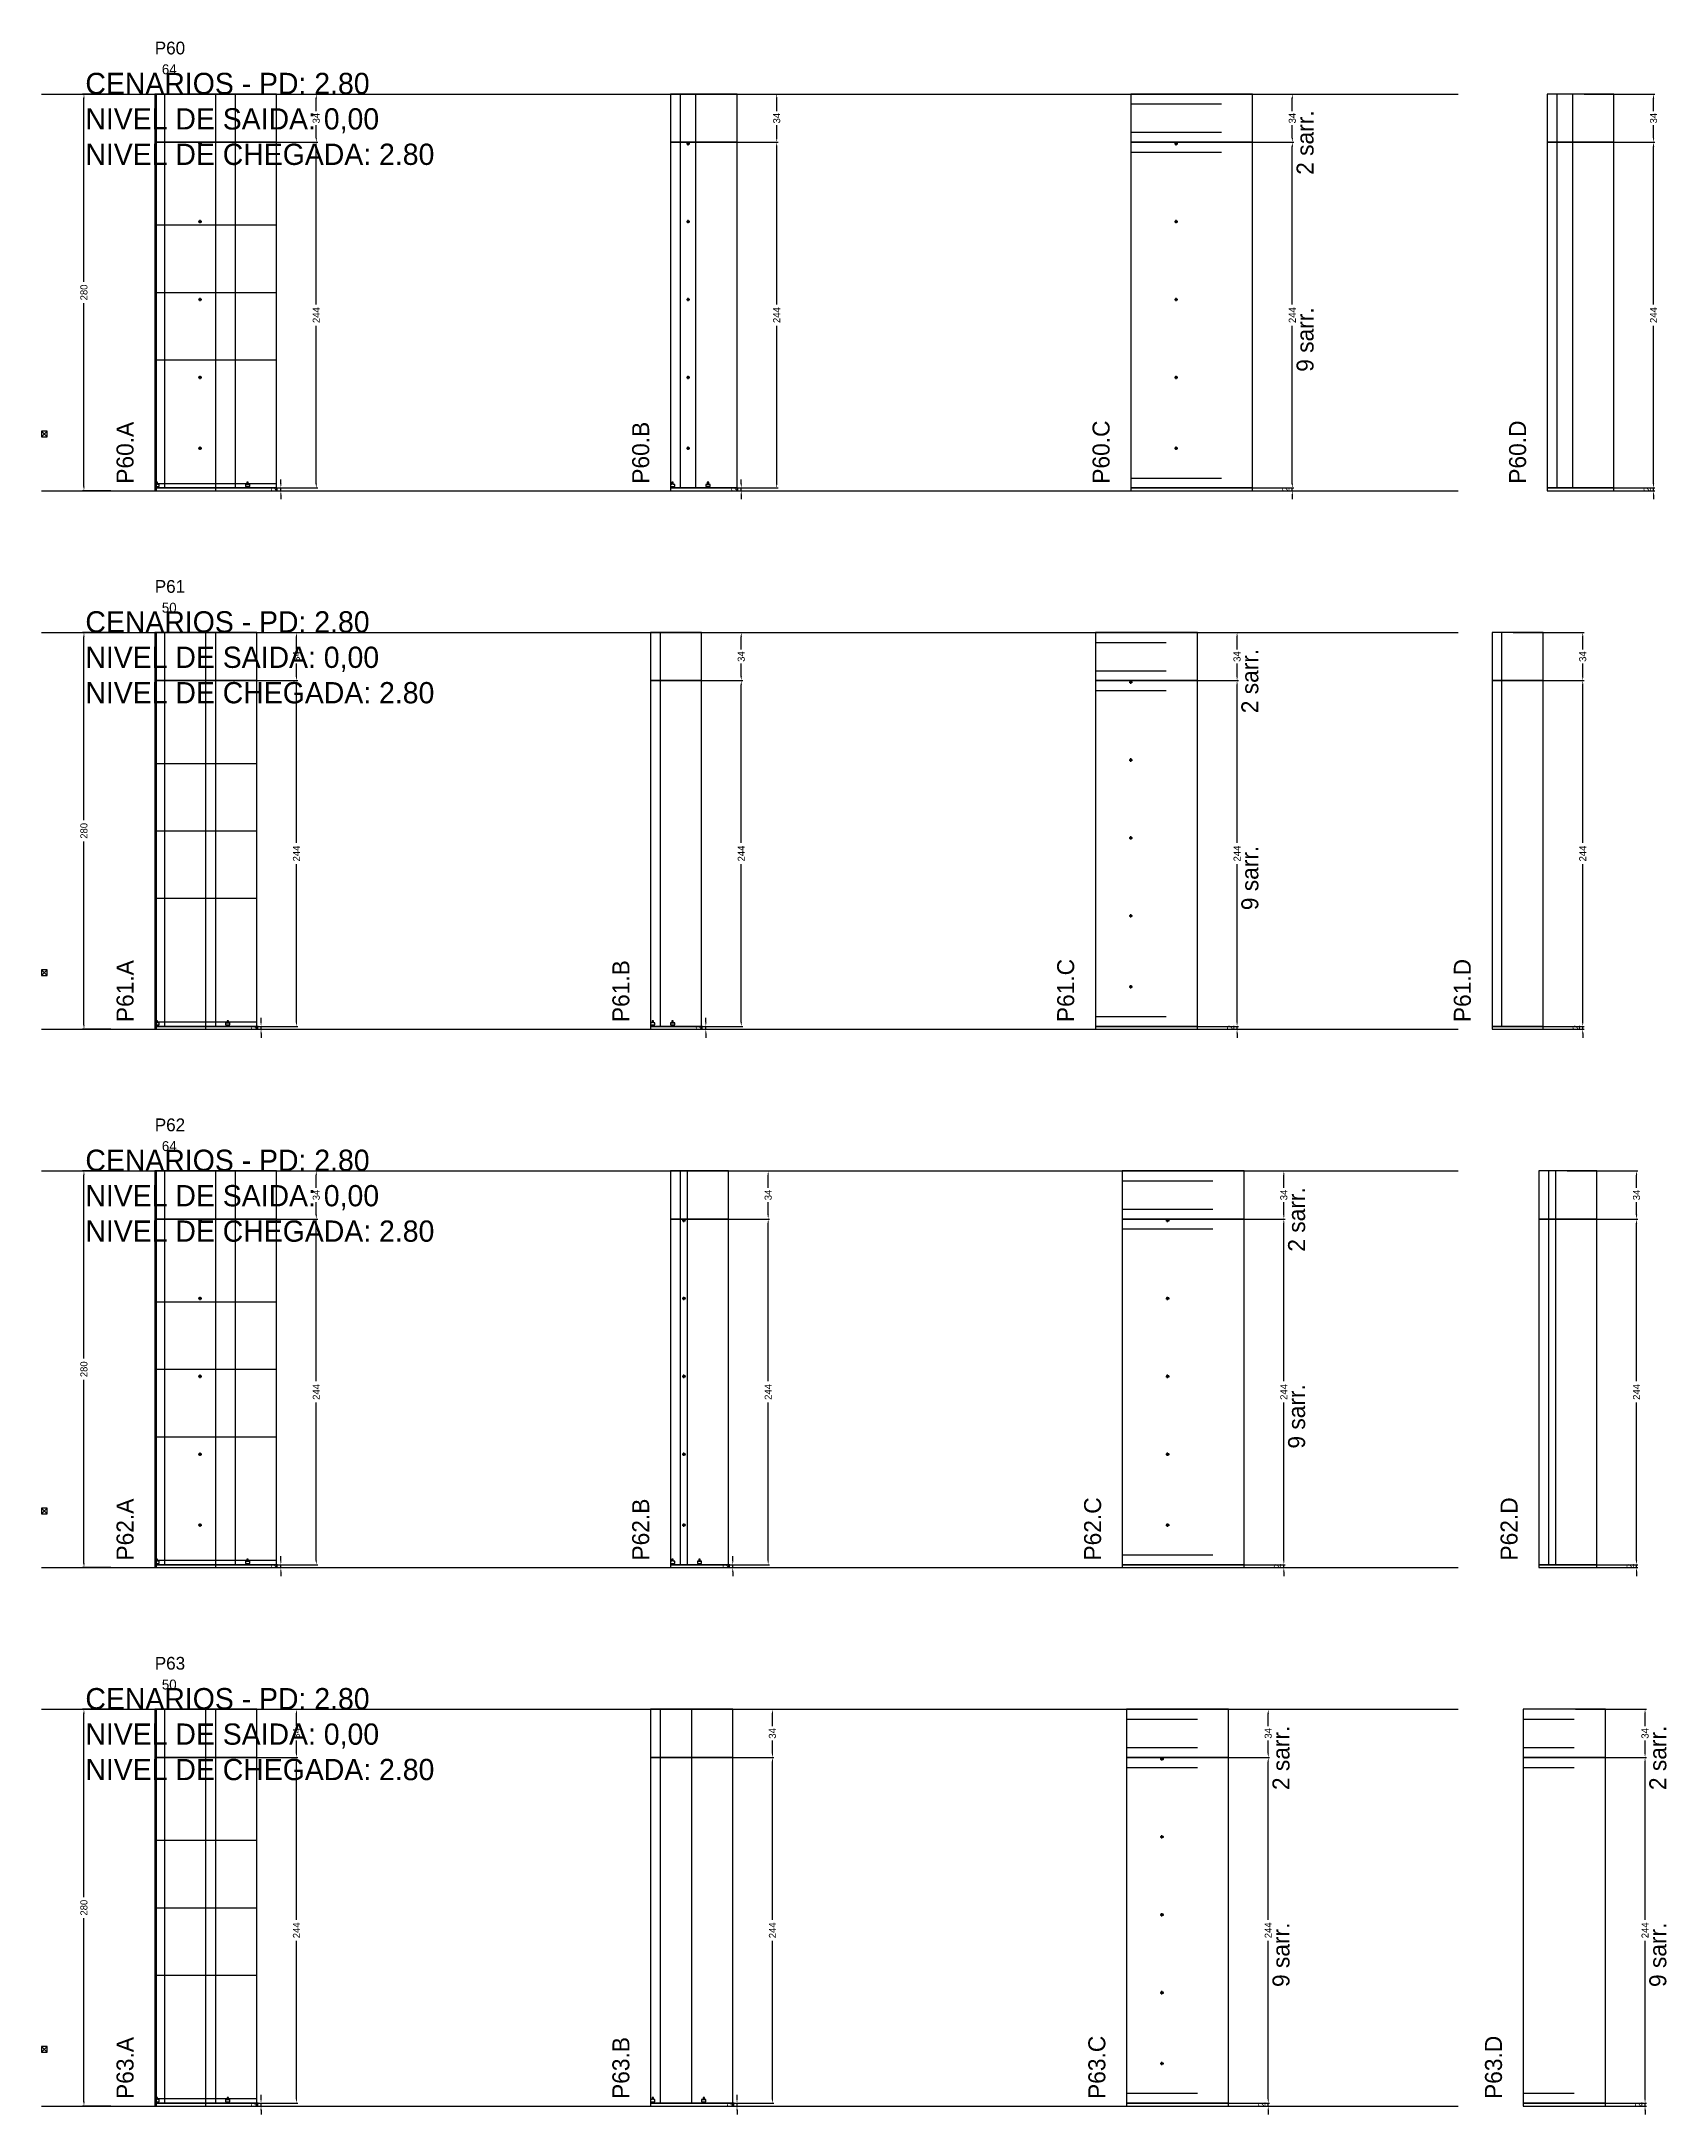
# Model space of a CAD drawing. Header units: centimetres. Extents: x -10500 to 4299, y -11026 to 295.
# Drawn here: x -7000 to -5853, y -9886 to -8423 of the extents above; entities that cross this region are included whole.
import ezdxf

# ---------------------------------------------------------------- set-up
doc = ezdxf.new("R2010")
doc.units = ezdxf.units.CM
doc.linetypes.add('DASHED', pattern=[2, -2])
for name, color, linetype in [('CHAPA', 140, 'Continuous'), ('COTA', 241, 'Continuous'), ('COTAS FURACAO', 16, 'Continuous'), ('Madeira', 30, 'Continuous'), ('MEIO_PONT', 160, 'Continuous'), ('NOMENCLATURA', 7, 'Continuous'), ('Nível', 160, 'Continuous'), ('Painéis', 200, 'Continuous'), ('Perfil Metálico', 150, 'Continuous'), ('SARR_2.2x7', 40, 'Continuous'), ('SARRAFO DE PRESSAO', 200, 'Continuous'), ('texto', 7, 'Continuous'), ('TEXTO_GERAL', 7, 'Continuous')]:
    doc.layers.add(name, color=color, linetype=linetype)
doc.dimstyles.new('PAINEL-NOVA', dxfattribs={"dimtxt": 5, "dimasz": 3, "dimexe": 1, "dimexo": 1, "dimgap": 1, "dimtad": 1, "dimcen": 2.5, "dimazin": 3, "dimtfac": 1, "dimtmove": 0, "dimatfit": 3})

msp = doc.modelspace()

# ---------------------------------------------------------------- texts
at = {"layer": 'NOMENCLATURA'}
for s, p in [('CENARIOS - PD: 2.80', (-6969, -8460)), ('NIVEL DE SAIDA: 0,00', (-6969, -8485)), ('NIVEL DE CHEGADA: 2.80', (-6969, -8510)), ('CENARIOS - PD: 2.80', (-6969, -8840)), ('NIVEL DE SAIDA: 0,00', (-6969, -8865)), ('NIVEL DE CHEGADA: 2.80', (-6969, -8890)), ('CENARIOS - PD: 2.80', (-6969, -9220)), ('NIVEL DE SAIDA: 0,00', (-6969, -9245)), ('NIVEL DE CHEGADA: 2.80', (-6969, -9270)), ('CENARIOS - PD: 2.80', (-6969, -9600)), ('NIVEL DE SAIDA: 0,00', (-6969, -9625)), ('NIVEL DE CHEGADA: 2.80', (-6969, -9650))]:
    msp.add_text(s, height=15, dxfattribs=at).set_placement(p)
for s, p in [('2 sarr.', (-6102, -8517)), ('9 sarr.', (-6102, -8656)), ('P60.C', (-6246, -8735)), ('P60.A', (-6935, -8735)), ('P60.B', (-6571, -8735)), ('P60.D', (-5952, -8735)), ('2 sarr.', (-6141, -8897)), ('9 sarr.', (-6141, -9036)), ('P61.A', (-6935, -9115)), ('P61.C', (-6271, -9115)), ('P61.D', (-5991, -9115)), ('P61.B', (-6585, -9115)), ('2 sarr.', (-6108, -9277)), ('9 sarr.', (-6108, -9416)), ('P62.A', (-6935, -9495)), ('P62.C', (-6252, -9495)), ('P62.D', (-5958, -9495)), ('P62.B', (-6571, -9495)), ('2 sarr.', (-6119, -9657)), ('2 sarr.', (-5853, -9657)), ('9 sarr.', (-6119, -9796)), ('9 sarr.', (-5853, -9796)), ('P63.A', (-6935, -9875)), ('P63.B', (-6585, -9875)), ('P63.C', (-6249, -9875)), ('P63.D', (-5969, -9875))]:
    msp.add_text(s, height=12, rotation=90, dxfattribs=at).set_placement(p)
at = {"layer": 'texto'}
for s, p in [('64', (-6915, -8446)), ('50', (-6915, -8826)), ('64', (-6915, -9206)), ('50', (-6915, -9586))]:
    msp.add_text(s, height=7, dxfattribs=at).set_placement(p)
at = {"layer": 'TEXTO_GERAL'}
for s, p in [('P60', (-6920, -8432)), ('P61', (-6920, -8812)), ('P62', (-6920, -9192)), ('P63', (-6920, -9572))]:
    msp.add_text(s, height=9, dxfattribs=at).set_placement(p)

# ---------------------------------------------------------------- blocks, each defined once
blk = doc.blocks.new('_CLOSEDFILLED')
at = {"color": 0, "linetype": 'BYBLOCK'}
blk.add_solid([(-1, 0.16), (0, 0), (-1, -0.16)], dxfattribs=at)
blk = doc.blocks.new('*D843')
for p, q in [((-6951, -9600), (-6971, -9600)), ((-6970, -9732.5), (-6970, -9603)), ((-6970, -9877), (-6970, -9747.5)), ((-6951, -9880), (-6971, -9880))]:
    blk.add_line(p, q)
at = {"layer": 'Defpoints'}
for p in [(-6950, -9600), (-6970, -9880), (-6950, -9880)]:
    blk.add_point(p, dxfattribs=at)
at = {"layer": 'COTA', "xscale": 3, "yscale": 3}
for p, rotation in [((-6970, -9600), 90), ((-6970, -9880), 270)]:
    blk.add_blockref('_CLOSEDFILLED', p, dxfattribs=dict(at, rotation=rotation))
at = {"layer": 'COTA', "insert": (-6970, -9740), "char_height": 5, "attachment_point": 5, "rotation": 90}
blk.add_mtext('280', dxfattribs=at)
blk = doc.blocks.new('MULDURA')
at = {"layer": 'Paineis'}
for p, q in [((0, 0), (4, 4)), ((4, 0), (0, 4))]:
    blk.add_line(p, q, dxfattribs=at)
blk.add_lwpolyline([(0, 0), (4, 0), (4, 4), (0, 4)], close=True, dxfattribs=at)
blk = doc.blocks.new('*D845')
for p, q in [((-6869, -9634), (-6819, -9634)), ((-6820, -9748.5), (-6820, -9637)), ((-6820, -9875), (-6820, -9763.5)), ((-6869, -9878), (-6819, -9878))]:
    blk.add_line(p, q)
at = {"layer": 'Defpoints'}
for p in [(-6870, -9634), (-6870, -9878), (-6820, -9878)]:
    blk.add_point(p, dxfattribs=at)
at = {"layer": 'COTA', "xscale": 3, "yscale": 3}
for p, rotation in [((-6820, -9634), 90), ((-6820, -9878), 270)]:
    blk.add_blockref('_CLOSEDFILLED', p, dxfattribs=dict(at, rotation=rotation))
at = {"layer": 'COTA', "insert": (-6820, -9756), "char_height": 5, "attachment_point": 5, "rotation": 90}
blk.add_mtext('244', dxfattribs=at)
blk = doc.blocks.new('*D846')
for p, q in [((-6869, -9600), (-6819, -9600)), ((-6820, -9612), (-6820, -9603)), ((-6820, -9631), (-6820, -9622)), ((-6869, -9634), (-6819, -9634))]:
    blk.add_line(p, q)
at = {"layer": 'Defpoints'}
for p in [(-6870, -9600), (-6870, -9634), (-6820, -9634)]:
    blk.add_point(p, dxfattribs=at)
at = {"layer": 'COTA', "xscale": 3, "yscale": 3}
for p, rotation in [((-6820, -9600), 90), ((-6820, -9634), 270)]:
    blk.add_blockref('_CLOSEDFILLED', p, dxfattribs=dict(at, rotation=rotation))
at = {"layer": 'COTA', "insert": (-6820, -9617), "char_height": 5, "attachment_point": 5, "rotation": 90}
blk.add_mtext('34', dxfattribs=at)
blk = doc.blocks.new('SLIPTEE')
at = {"layer": 'Paineis'}
blk.add_lwpolyline([(0, 0), (3, 0), (3, 1.5), (2, 1.5), (2, 3), (1, 3), (1, 1.5), (0, 1.5)], close=True, dxfattribs=at)
blk = doc.blocks.new('SLIPTDD')
at = {"layer": 'Paineis'}
blk.add_line((0, 1.5), (3, 1.5), dxfattribs=at)
blk.add_lwpolyline([(0, 0), (3, 0), (3, 1.5), (2, 1.5), (2, 3), (1, 3), (1, 1.5), (0, 1.5)], close=True, dxfattribs=at)
blk = doc.blocks.new('*D848')
for p, q in [((-6533, -9634), (-6483, -9634)), ((-6484, -9748.5), (-6484, -9637)), ((-6484, -9875), (-6484, -9763.5)), ((-6533, -9878), (-6483, -9878))]:
    blk.add_line(p, q)
at = {"layer": 'Defpoints'}
for p in [(-6534, -9634), (-6534, -9878), (-6484, -9878)]:
    blk.add_point(p, dxfattribs=at)
at = {"layer": 'COTA', "xscale": 3, "yscale": 3}
for p, rotation in [((-6484, -9634), 90), ((-6484, -9878), 270)]:
    blk.add_blockref('_CLOSEDFILLED', p, dxfattribs=dict(at, rotation=rotation))
at = {"layer": 'COTA', "insert": (-6484, -9756), "char_height": 5, "attachment_point": 5, "rotation": 90}
blk.add_mtext('244', dxfattribs=at)
blk = doc.blocks.new('*D849')
for p, q in [((-6533, -9600), (-6483, -9600)), ((-6484, -9612), (-6484, -9603)), ((-6484, -9631), (-6484, -9622)), ((-6533, -9634), (-6483, -9634))]:
    blk.add_line(p, q)
at = {"layer": 'Defpoints'}
for p in [(-6534, -9600), (-6534, -9634), (-6484, -9634)]:
    blk.add_point(p, dxfattribs=at)
at = {"layer": 'COTA', "xscale": 3, "yscale": 3}
for p, rotation in [((-6484, -9600), 90), ((-6484, -9634), 270)]:
    blk.add_blockref('_CLOSEDFILLED', p, dxfattribs=dict(at, rotation=rotation))
at = {"layer": 'COTA', "insert": (-6484, -9617), "char_height": 5, "attachment_point": 5, "rotation": 90}
blk.add_mtext('34', dxfattribs=at)
blk = doc.blocks.new('*D851')
for p, q in [((-6183, -9634), (-6133, -9634)), ((-6134, -9748.5), (-6134, -9637)), ((-6134, -9875), (-6134, -9763.5)), ((-6183, -9878), (-6133, -9878))]:
    blk.add_line(p, q)
at = {"layer": 'Defpoints'}
for p in [(-6184, -9634), (-6184, -9878), (-6134, -9878)]:
    blk.add_point(p, dxfattribs=at)
at = {"layer": 'COTA', "xscale": 3, "yscale": 3}
for p, rotation in [((-6134, -9634), 90), ((-6134, -9878), 270)]:
    blk.add_blockref('_CLOSEDFILLED', p, dxfattribs=dict(at, rotation=rotation))
at = {"layer": 'COTA', "insert": (-6134, -9756), "char_height": 5, "attachment_point": 5, "rotation": 90}
blk.add_mtext('244', dxfattribs=at)
blk = doc.blocks.new('*D852')
for p, q in [((-6183, -9600), (-6133, -9600)), ((-6134, -9612), (-6134, -9603)), ((-6134, -9631), (-6134, -9622)), ((-6183, -9634), (-6133, -9634))]:
    blk.add_line(p, q)
at = {"layer": 'Defpoints'}
for p in [(-6184, -9600), (-6184, -9634), (-6134, -9634)]:
    blk.add_point(p, dxfattribs=at)
at = {"layer": 'COTA', "xscale": 3, "yscale": 3}
for p, rotation in [((-6134, -9600), 90), ((-6134, -9634), 270)]:
    blk.add_blockref('_CLOSEDFILLED', p, dxfattribs=dict(at, rotation=rotation))
at = {"layer": 'COTA', "insert": (-6134, -9617), "char_height": 5, "attachment_point": 5, "rotation": 90}
blk.add_mtext('34', dxfattribs=at)
blk = doc.blocks.new('furacao')
at = {"layer": 'COTAS FURACAO'}
for p, q in [((-1.2, 0), (1.2, 0)), ((0, -1.2), (0, 1.2))]:
    blk.add_line(p, q, dxfattribs=at)
blk.add_circle((0, 0), 0.8, dxfattribs=at)
blk = doc.blocks.new('*D854')
for p, q in [((-5917, -9634), (-5867, -9634)), ((-5868, -9748.5), (-5868, -9637)), ((-5868, -9875), (-5868, -9763.5)), ((-5917, -9878), (-5867, -9878))]:
    blk.add_line(p, q)
at = {"layer": 'Defpoints'}
for p in [(-5918, -9634), (-5918, -9878), (-5868, -9878)]:
    blk.add_point(p, dxfattribs=at)
at = {"layer": 'COTA', "xscale": 3, "yscale": 3}
for p, rotation in [((-5868, -9634), 90), ((-5868, -9878), 270)]:
    blk.add_blockref('_CLOSEDFILLED', p, dxfattribs=dict(at, rotation=rotation))
at = {"layer": 'COTA', "insert": (-5868, -9756), "char_height": 5, "attachment_point": 5, "rotation": 90}
blk.add_mtext('244', dxfattribs=at)
blk = doc.blocks.new('*D855')
for p, q in [((-5917, -9600), (-5867, -9600)), ((-5868, -9612), (-5868, -9603)), ((-5868, -9631), (-5868, -9622)), ((-5917, -9634), (-5867, -9634))]:
    blk.add_line(p, q)
at = {"layer": 'Defpoints'}
for p in [(-5918, -9600), (-5918, -9634), (-5868, -9634)]:
    blk.add_point(p, dxfattribs=at)
at = {"layer": 'COTA', "xscale": 3, "yscale": 3}
for p, rotation in [((-5868, -9600), 90), ((-5868, -9634), 270)]:
    blk.add_blockref('_CLOSEDFILLED', p, dxfattribs=dict(at, rotation=rotation))
at = {"layer": 'COTA', "insert": (-5868, -9617), "char_height": 5, "attachment_point": 5, "rotation": 90}
blk.add_mtext('34', dxfattribs=at)
blk = doc.blocks.new('*D809')
for p, q in [((-6951, -9220), (-6971, -9220)), ((-6970, -9352.5), (-6970, -9223)), ((-6970, -9497), (-6970, -9367.5)), ((-6951, -9500), (-6971, -9500))]:
    blk.add_line(p, q)
at = {"layer": 'Defpoints'}
for p in [(-6950, -9220), (-6970, -9500), (-6950, -9500)]:
    blk.add_point(p, dxfattribs=at)
at = {"layer": 'COTA', "xscale": 3, "yscale": 3}
for p, rotation in [((-6970, -9220), 90), ((-6970, -9500), 270)]:
    blk.add_blockref('_CLOSEDFILLED', p, dxfattribs=dict(at, rotation=rotation))
at = {"layer": 'COTA', "insert": (-6970, -9360), "char_height": 5, "attachment_point": 5, "rotation": 90}
blk.add_mtext('280', dxfattribs=at)
blk = doc.blocks.new('*D811')
for p, q in [((-6855, -9254), (-6805, -9254)), ((-6806, -9368.5), (-6806, -9257)), ((-6806, -9495), (-6806, -9383.5)), ((-6855, -9498), (-6805, -9498))]:
    blk.add_line(p, q)
at = {"layer": 'Defpoints'}
for p in [(-6856, -9254), (-6856, -9498), (-6806, -9498)]:
    blk.add_point(p, dxfattribs=at)
at = {"layer": 'COTA', "xscale": 3, "yscale": 3}
for p, rotation in [((-6806, -9254), 90), ((-6806, -9498), 270)]:
    blk.add_blockref('_CLOSEDFILLED', p, dxfattribs=dict(at, rotation=rotation))
at = {"layer": 'COTA', "insert": (-6806, -9376), "char_height": 5, "attachment_point": 5, "rotation": 90}
blk.add_mtext('244', dxfattribs=at)
blk = doc.blocks.new('*D812')
for p, q in [((-6855, -9220), (-6805, -9220)), ((-6806, -9232), (-6806, -9223)), ((-6806, -9251), (-6806, -9242)), ((-6855, -9254), (-6805, -9254))]:
    blk.add_line(p, q)
at = {"layer": 'Defpoints'}
for p in [(-6856, -9220), (-6856, -9254), (-6806, -9254)]:
    blk.add_point(p, dxfattribs=at)
at = {"layer": 'COTA', "xscale": 3, "yscale": 3}
for p, rotation in [((-6806, -9220), 90), ((-6806, -9254), 270)]:
    blk.add_blockref('_CLOSEDFILLED', p, dxfattribs=dict(at, rotation=rotation))
at = {"layer": 'COTA', "insert": (-6806, -9237), "char_height": 5, "attachment_point": 5, "rotation": 90}
blk.add_mtext('34', dxfattribs=at)
blk = doc.blocks.new('*D814')
for p, q in [((-6536, -9254), (-6486, -9254)), ((-6487, -9368.5), (-6487, -9257)), ((-6487, -9495), (-6487, -9383.5)), ((-6536, -9498), (-6486, -9498))]:
    blk.add_line(p, q)
at = {"layer": 'Defpoints'}
for p in [(-6537, -9254), (-6537, -9498), (-6487, -9498)]:
    blk.add_point(p, dxfattribs=at)
at = {"layer": 'COTA', "xscale": 3, "yscale": 3}
for p, rotation in [((-6487, -9254), 90), ((-6487, -9498), 270)]:
    blk.add_blockref('_CLOSEDFILLED', p, dxfattribs=dict(at, rotation=rotation))
at = {"layer": 'COTA', "insert": (-6487, -9376), "char_height": 5, "attachment_point": 5, "rotation": 90}
blk.add_mtext('244', dxfattribs=at)
blk = doc.blocks.new('*D815')
for p, q in [((-6536, -9220), (-6486, -9220)), ((-6487, -9232), (-6487, -9223)), ((-6487, -9251), (-6487, -9242)), ((-6536, -9254), (-6486, -9254))]:
    blk.add_line(p, q)
at = {"layer": 'Defpoints'}
for p in [(-6537, -9220), (-6537, -9254), (-6487, -9254)]:
    blk.add_point(p, dxfattribs=at)
at = {"layer": 'COTA', "xscale": 3, "yscale": 3}
for p, rotation in [((-6487, -9220), 90), ((-6487, -9254), 270)]:
    blk.add_blockref('_CLOSEDFILLED', p, dxfattribs=dict(at, rotation=rotation))
at = {"layer": 'COTA', "insert": (-6487, -9237), "char_height": 5, "attachment_point": 5, "rotation": 90}
blk.add_mtext('34', dxfattribs=at)
blk = doc.blocks.new('*D817')
for p, q in [((-6172, -9254), (-6122, -9254)), ((-6123, -9368.5), (-6123, -9257)), ((-6123, -9495), (-6123, -9383.5)), ((-6172, -9498), (-6122, -9498))]:
    blk.add_line(p, q)
at = {"layer": 'Defpoints'}
for p in [(-6173, -9254), (-6173, -9498), (-6123, -9498)]:
    blk.add_point(p, dxfattribs=at)
at = {"layer": 'COTA', "xscale": 3, "yscale": 3}
for p, rotation in [((-6123, -9254), 90), ((-6123, -9498), 270)]:
    blk.add_blockref('_CLOSEDFILLED', p, dxfattribs=dict(at, rotation=rotation))
at = {"layer": 'COTA', "insert": (-6123, -9376), "char_height": 5, "attachment_point": 5, "rotation": 90}
blk.add_mtext('244', dxfattribs=at)
blk = doc.blocks.new('*D818')
for p, q in [((-6172, -9220), (-6122, -9220)), ((-6123, -9232), (-6123, -9223)), ((-6123, -9251), (-6123, -9242)), ((-6172, -9254), (-6122, -9254))]:
    blk.add_line(p, q)
at = {"layer": 'Defpoints'}
for p in [(-6173, -9220), (-6173, -9254), (-6123, -9254)]:
    blk.add_point(p, dxfattribs=at)
at = {"layer": 'COTA', "xscale": 3, "yscale": 3}
for p, rotation in [((-6123, -9220), 90), ((-6123, -9254), 270)]:
    blk.add_blockref('_CLOSEDFILLED', p, dxfattribs=dict(at, rotation=rotation))
at = {"layer": 'COTA', "insert": (-6123, -9237), "char_height": 5, "attachment_point": 5, "rotation": 90}
blk.add_mtext('34', dxfattribs=at)
blk = doc.blocks.new('*D820')
for p, q in [((-5923, -9254), (-5873, -9254)), ((-5874, -9368.5), (-5874, -9257)), ((-5874, -9495), (-5874, -9383.5)), ((-5923, -9498), (-5873, -9498))]:
    blk.add_line(p, q)
at = {"layer": 'Defpoints'}
for p in [(-5924, -9254), (-5924, -9498), (-5874, -9498)]:
    blk.add_point(p, dxfattribs=at)
at = {"layer": 'COTA', "xscale": 3, "yscale": 3}
for p, rotation in [((-5874, -9254), 90), ((-5874, -9498), 270)]:
    blk.add_blockref('_CLOSEDFILLED', p, dxfattribs=dict(at, rotation=rotation))
at = {"layer": 'COTA', "insert": (-5874, -9376), "char_height": 5, "attachment_point": 5, "rotation": 90}
blk.add_mtext('244', dxfattribs=at)
blk = doc.blocks.new('*D821')
for p, q in [((-5923, -9220), (-5873, -9220)), ((-5874, -9232), (-5874, -9223)), ((-5874, -9251), (-5874, -9242)), ((-5923, -9254), (-5873, -9254))]:
    blk.add_line(p, q)
at = {"layer": 'Defpoints'}
for p in [(-5924, -9220), (-5924, -9254), (-5874, -9254)]:
    blk.add_point(p, dxfattribs=at)
at = {"layer": 'COTA', "xscale": 3, "yscale": 3}
for p, rotation in [((-5874, -9220), 90), ((-5874, -9254), 270)]:
    blk.add_blockref('_CLOSEDFILLED', p, dxfattribs=dict(at, rotation=rotation))
at = {"layer": 'COTA', "insert": (-5874, -9237), "char_height": 5, "attachment_point": 5, "rotation": 90}
blk.add_mtext('34', dxfattribs=at)
blk = doc.blocks.new('*D775')
for p, q in [((-6951, -8840), (-6971, -8840)), ((-6970, -8972.5), (-6970, -8843)), ((-6970, -9117), (-6970, -8987.5)), ((-6951, -9120), (-6971, -9120))]:
    blk.add_line(p, q)
at = {"layer": 'Defpoints'}
for p in [(-6950, -8840), (-6970, -9120), (-6950, -9120)]:
    blk.add_point(p, dxfattribs=at)
at = {"layer": 'COTA', "xscale": 3, "yscale": 3}
for p, rotation in [((-6970, -8840), 90), ((-6970, -9120), 270)]:
    blk.add_blockref('_CLOSEDFILLED', p, dxfattribs=dict(at, rotation=rotation))
at = {"layer": 'COTA', "insert": (-6970, -8980), "char_height": 5, "attachment_point": 5, "rotation": 90}
blk.add_mtext('280', dxfattribs=at)
blk = doc.blocks.new('*D777')
for p, q in [((-6869, -8874), (-6819, -8874)), ((-6820, -8988.5), (-6820, -8877)), ((-6820, -9115), (-6820, -9003.5)), ((-6869, -9118), (-6819, -9118))]:
    blk.add_line(p, q)
at = {"layer": 'Defpoints'}
for p in [(-6870, -8874), (-6870, -9118), (-6820, -9118)]:
    blk.add_point(p, dxfattribs=at)
at = {"layer": 'COTA', "xscale": 3, "yscale": 3}
for p, rotation in [((-6820, -8874), 90), ((-6820, -9118), 270)]:
    blk.add_blockref('_CLOSEDFILLED', p, dxfattribs=dict(at, rotation=rotation))
at = {"layer": 'COTA', "insert": (-6820, -8996), "char_height": 5, "attachment_point": 5, "rotation": 90}
blk.add_mtext('244', dxfattribs=at)
blk = doc.blocks.new('*D778')
for p, q in [((-6869, -8840), (-6819, -8840)), ((-6820, -8852), (-6820, -8843)), ((-6820, -8871), (-6820, -8862)), ((-6869, -8874), (-6819, -8874))]:
    blk.add_line(p, q)
at = {"layer": 'Defpoints'}
for p in [(-6870, -8840), (-6870, -8874), (-6820, -8874)]:
    blk.add_point(p, dxfattribs=at)
at = {"layer": 'COTA', "xscale": 3, "yscale": 3}
for p, rotation in [((-6820, -8840), 90), ((-6820, -8874), 270)]:
    blk.add_blockref('_CLOSEDFILLED', p, dxfattribs=dict(at, rotation=rotation))
at = {"layer": 'COTA', "insert": (-6820, -8857), "char_height": 5, "attachment_point": 5, "rotation": 90}
blk.add_mtext('34', dxfattribs=at)
blk = doc.blocks.new('*D780')
for p, q in [((-6555, -8874), (-6505, -8874)), ((-6506, -8988.5), (-6506, -8877)), ((-6506, -9115), (-6506, -9003.5)), ((-6555, -9118), (-6505, -9118))]:
    blk.add_line(p, q)
at = {"layer": 'Defpoints'}
for p in [(-6556, -8874), (-6556, -9118), (-6506, -9118)]:
    blk.add_point(p, dxfattribs=at)
at = {"layer": 'COTA', "xscale": 3, "yscale": 3}
for p, rotation in [((-6506, -8874), 90), ((-6506, -9118), 270)]:
    blk.add_blockref('_CLOSEDFILLED', p, dxfattribs=dict(at, rotation=rotation))
at = {"layer": 'COTA', "insert": (-6506, -8996), "char_height": 5, "attachment_point": 5, "rotation": 90}
blk.add_mtext('244', dxfattribs=at)
blk = doc.blocks.new('*D781')
for p, q in [((-6555, -8840), (-6505, -8840)), ((-6506, -8852), (-6506, -8843)), ((-6506, -8871), (-6506, -8862)), ((-6555, -8874), (-6505, -8874))]:
    blk.add_line(p, q)
at = {"layer": 'Defpoints'}
for p in [(-6556, -8840), (-6556, -8874), (-6506, -8874)]:
    blk.add_point(p, dxfattribs=at)
at = {"layer": 'COTA', "xscale": 3, "yscale": 3}
for p, rotation in [((-6506, -8840), 90), ((-6506, -8874), 270)]:
    blk.add_blockref('_CLOSEDFILLED', p, dxfattribs=dict(at, rotation=rotation))
at = {"layer": 'COTA', "insert": (-6506, -8857), "char_height": 5, "attachment_point": 5, "rotation": 90}
blk.add_mtext('34', dxfattribs=at)
blk = doc.blocks.new('*D783')
for p, q in [((-6205, -8874), (-6155, -8874)), ((-6156, -8988.5), (-6156, -8877)), ((-6156, -9115), (-6156, -9003.5)), ((-6205, -9118), (-6155, -9118))]:
    blk.add_line(p, q)
at = {"layer": 'Defpoints'}
for p in [(-6206, -8874), (-6206, -9118), (-6156, -9118)]:
    blk.add_point(p, dxfattribs=at)
at = {"layer": 'COTA', "xscale": 3, "yscale": 3}
for p, rotation in [((-6156, -8874), 90), ((-6156, -9118), 270)]:
    blk.add_blockref('_CLOSEDFILLED', p, dxfattribs=dict(at, rotation=rotation))
at = {"layer": 'COTA', "insert": (-6156, -8996), "char_height": 5, "attachment_point": 5, "rotation": 90}
blk.add_mtext('244', dxfattribs=at)
blk = doc.blocks.new('*D784')
for p, q in [((-6205, -8840), (-6155, -8840)), ((-6156, -8852), (-6156, -8843)), ((-6156, -8871), (-6156, -8862)), ((-6205, -8874), (-6155, -8874))]:
    blk.add_line(p, q)
at = {"layer": 'Defpoints'}
for p in [(-6206, -8840), (-6206, -8874), (-6156, -8874)]:
    blk.add_point(p, dxfattribs=at)
at = {"layer": 'COTA', "xscale": 3, "yscale": 3}
for p, rotation in [((-6156, -8840), 90), ((-6156, -8874), 270)]:
    blk.add_blockref('_CLOSEDFILLED', p, dxfattribs=dict(at, rotation=rotation))
at = {"layer": 'COTA', "insert": (-6156, -8857), "char_height": 5, "attachment_point": 5, "rotation": 90}
blk.add_mtext('34', dxfattribs=at)
blk = doc.blocks.new('*D786')
for p, q in [((-5961, -8874), (-5911, -8874)), ((-5912, -8988.5), (-5912, -8877)), ((-5912, -9115), (-5912, -9003.5)), ((-5961, -9118), (-5911, -9118))]:
    blk.add_line(p, q)
at = {"layer": 'Defpoints'}
for p in [(-5962, -8874), (-5962, -9118), (-5912, -9118)]:
    blk.add_point(p, dxfattribs=at)
at = {"layer": 'COTA', "xscale": 3, "yscale": 3}
for p, rotation in [((-5912, -8874), 90), ((-5912, -9118), 270)]:
    blk.add_blockref('_CLOSEDFILLED', p, dxfattribs=dict(at, rotation=rotation))
at = {"layer": 'COTA', "insert": (-5912, -8996), "char_height": 5, "attachment_point": 5, "rotation": 90}
blk.add_mtext('244', dxfattribs=at)
blk = doc.blocks.new('*D787')
for p, q in [((-5961, -8840), (-5911, -8840)), ((-5912, -8852), (-5912, -8843)), ((-5912, -8871), (-5912, -8862)), ((-5961, -8874), (-5911, -8874))]:
    blk.add_line(p, q)
at = {"layer": 'Defpoints'}
for p in [(-5962, -8840), (-5962, -8874), (-5912, -8874)]:
    blk.add_point(p, dxfattribs=at)
at = {"layer": 'COTA', "xscale": 3, "yscale": 3}
for p, rotation in [((-5912, -8840), 90), ((-5912, -8874), 270)]:
    blk.add_blockref('_CLOSEDFILLED', p, dxfattribs=dict(at, rotation=rotation))
at = {"layer": 'COTA', "insert": (-5912, -8857), "char_height": 5, "attachment_point": 5, "rotation": 90}
blk.add_mtext('34', dxfattribs=at)
blk = doc.blocks.new('*D741')
for p, q in [((-6951, -8460), (-6971, -8460)), ((-6970, -8592.5), (-6970, -8463)), ((-6970, -8737), (-6970, -8607.5)), ((-6951, -8740), (-6971, -8740))]:
    blk.add_line(p, q)
at = {"layer": 'Defpoints'}
for p in [(-6950, -8460), (-6970, -8740), (-6950, -8740)]:
    blk.add_point(p, dxfattribs=at)
at = {"layer": 'COTA', "xscale": 3, "yscale": 3}
for p, rotation in [((-6970, -8460), 90), ((-6970, -8740), 270)]:
    blk.add_blockref('_CLOSEDFILLED', p, dxfattribs=dict(at, rotation=rotation))
at = {"layer": 'COTA', "insert": (-6970, -8600), "char_height": 5, "attachment_point": 5, "rotation": 90}
blk.add_mtext('280', dxfattribs=at)
blk = doc.blocks.new('*D743')
for p, q in [((-6855, -8494), (-6805, -8494)), ((-6806, -8608.5), (-6806, -8497)), ((-6806, -8735), (-6806, -8623.5)), ((-6855, -8738), (-6805, -8738))]:
    blk.add_line(p, q)
at = {"layer": 'Defpoints'}
for p in [(-6856, -8494), (-6856, -8738), (-6806, -8738)]:
    blk.add_point(p, dxfattribs=at)
at = {"layer": 'COTA', "xscale": 3, "yscale": 3}
for p, rotation in [((-6806, -8494), 90), ((-6806, -8738), 270)]:
    blk.add_blockref('_CLOSEDFILLED', p, dxfattribs=dict(at, rotation=rotation))
at = {"layer": 'COTA', "insert": (-6806, -8616), "char_height": 5, "attachment_point": 5, "rotation": 90}
blk.add_mtext('244', dxfattribs=at)
blk = doc.blocks.new('*D744')
for p, q in [((-6855, -8460), (-6805, -8460)), ((-6806, -8472), (-6806, -8463)), ((-6806, -8491), (-6806, -8482)), ((-6855, -8494), (-6805, -8494))]:
    blk.add_line(p, q)
at = {"layer": 'Defpoints'}
for p in [(-6856, -8460), (-6856, -8494), (-6806, -8494)]:
    blk.add_point(p, dxfattribs=at)
at = {"layer": 'COTA', "xscale": 3, "yscale": 3}
for p, rotation in [((-6806, -8460), 90), ((-6806, -8494), 270)]:
    blk.add_blockref('_CLOSEDFILLED', p, dxfattribs=dict(at, rotation=rotation))
at = {"layer": 'COTA', "insert": (-6806, -8477), "char_height": 5, "attachment_point": 5, "rotation": 90}
blk.add_mtext('34', dxfattribs=at)
blk = doc.blocks.new('*D746')
for p, q in [((-6530, -8494), (-6480, -8494)), ((-6481, -8608.5), (-6481, -8497)), ((-6481, -8735), (-6481, -8623.5)), ((-6530, -8738), (-6480, -8738))]:
    blk.add_line(p, q)
at = {"layer": 'Defpoints'}
for p in [(-6531, -8494), (-6531, -8738), (-6481, -8738)]:
    blk.add_point(p, dxfattribs=at)
at = {"layer": 'COTA', "xscale": 3, "yscale": 3}
for p, rotation in [((-6481, -8494), 90), ((-6481, -8738), 270)]:
    blk.add_blockref('_CLOSEDFILLED', p, dxfattribs=dict(at, rotation=rotation))
at = {"layer": 'COTA', "insert": (-6481, -8616), "char_height": 5, "attachment_point": 5, "rotation": 90}
blk.add_mtext('244', dxfattribs=at)
blk = doc.blocks.new('*D747')
for p, q in [((-6530, -8460), (-6480, -8460)), ((-6481, -8472), (-6481, -8463)), ((-6481, -8491), (-6481, -8482)), ((-6530, -8494), (-6480, -8494))]:
    blk.add_line(p, q)
at = {"layer": 'Defpoints'}
for p in [(-6531, -8460), (-6531, -8494), (-6481, -8494)]:
    blk.add_point(p, dxfattribs=at)
at = {"layer": 'COTA', "xscale": 3, "yscale": 3}
for p, rotation in [((-6481, -8460), 90), ((-6481, -8494), 270)]:
    blk.add_blockref('_CLOSEDFILLED', p, dxfattribs=dict(at, rotation=rotation))
at = {"layer": 'COTA', "insert": (-6481, -8477), "char_height": 5, "attachment_point": 5, "rotation": 90}
blk.add_mtext('34', dxfattribs=at)
blk = doc.blocks.new('*D749')
for p, q in [((-6166, -8494), (-6116, -8494)), ((-6117, -8608.5), (-6117, -8497)), ((-6117, -8735), (-6117, -8623.5)), ((-6166, -8738), (-6116, -8738))]:
    blk.add_line(p, q)
at = {"layer": 'Defpoints'}
for p in [(-6167, -8494), (-6167, -8738), (-6117, -8738)]:
    blk.add_point(p, dxfattribs=at)
at = {"layer": 'COTA', "xscale": 3, "yscale": 3}
for p, rotation in [((-6117, -8494), 90), ((-6117, -8738), 270)]:
    blk.add_blockref('_CLOSEDFILLED', p, dxfattribs=dict(at, rotation=rotation))
at = {"layer": 'COTA', "insert": (-6117, -8616), "char_height": 5, "attachment_point": 5, "rotation": 90}
blk.add_mtext('244', dxfattribs=at)
blk = doc.blocks.new('*D750')
for p, q in [((-6166, -8460), (-6116, -8460)), ((-6117, -8472), (-6117, -8463)), ((-6117, -8491), (-6117, -8482)), ((-6166, -8494), (-6116, -8494))]:
    blk.add_line(p, q)
at = {"layer": 'Defpoints'}
for p in [(-6167, -8460), (-6167, -8494), (-6117, -8494)]:
    blk.add_point(p, dxfattribs=at)
at = {"layer": 'COTA', "xscale": 3, "yscale": 3}
for p, rotation in [((-6117, -8460), 90), ((-6117, -8494), 270)]:
    blk.add_blockref('_CLOSEDFILLED', p, dxfattribs=dict(at, rotation=rotation))
at = {"layer": 'COTA', "insert": (-6117, -8477), "char_height": 5, "attachment_point": 5, "rotation": 90}
blk.add_mtext('34', dxfattribs=at)
blk = doc.blocks.new('*D752')
for p, q in [((-5911, -8494), (-5861, -8494)), ((-5862, -8608.5), (-5862, -8497)), ((-5862, -8735), (-5862, -8623.5)), ((-5911, -8738), (-5861, -8738))]:
    blk.add_line(p, q)
at = {"layer": 'Defpoints'}
for p in [(-5912, -8494), (-5912, -8738), (-5862, -8738)]:
    blk.add_point(p, dxfattribs=at)
at = {"layer": 'COTA', "xscale": 3, "yscale": 3}
for p, rotation in [((-5862, -8494), 90), ((-5862, -8738), 270)]:
    blk.add_blockref('_CLOSEDFILLED', p, dxfattribs=dict(at, rotation=rotation))
at = {"layer": 'COTA', "insert": (-5862, -8616), "char_height": 5, "attachment_point": 5, "rotation": 90}
blk.add_mtext('244', dxfattribs=at)
blk = doc.blocks.new('*D753')
for p, q in [((-5911, -8460), (-5861, -8460)), ((-5862, -8472), (-5862, -8463)), ((-5862, -8491), (-5862, -8482)), ((-5911, -8494), (-5861, -8494))]:
    blk.add_line(p, q)
at = {"layer": 'Defpoints'}
for p in [(-5912, -8460), (-5912, -8494), (-5862, -8494)]:
    blk.add_point(p, dxfattribs=at)
at = {"layer": 'COTA', "xscale": 3, "yscale": 3}
for p, rotation in [((-5862, -8460), 90), ((-5862, -8494), 270)]:
    blk.add_blockref('_CLOSEDFILLED', p, dxfattribs=dict(at, rotation=rotation))
at = {"layer": 'COTA', "insert": (-5862, -8477), "char_height": 5, "attachment_point": 5, "rotation": 90}
blk.add_mtext('34', dxfattribs=at)

# ---------------------------------------------------------------- dimensions: what is measured, and where the dimension line sits
at = {"layer": 'COTA'}
for base, p1, p2, picture, middle in [((-6970, -8740), (-6950, -8740), (-6950, -8460), '*D741', (-6970, -8600)), ((-6806, -8494), (-6856, -8494), (-6856, -8460), '*D744', (-6806, -8477)), ((-6481, -8494), (-6531, -8494), (-6531, -8460), '*D747', (-6481, -8477)), ((-6117, -8494), (-6167, -8494), (-6167, -8460), '*D750', (-6117, -8477)), ((-5862, -8494), (-5912, -8494), (-5912, -8460), '*D753', (-5862, -8477)), ((-6806, -8738), (-6856, -8738), (-6856, -8494), '*D743', (-6806, -8616)), ((-6481, -8738), (-6531, -8738), (-6531, -8494), '*D746', (-6481, -8616)), ((-6117, -8738), (-6167, -8738), (-6167, -8494), '*D749', (-6117, -8616)), ((-5862, -8738), (-5912, -8738), (-5912, -8494), '*D752', (-5862, -8616)), ((-6970, -9120), (-6950, -9120), (-6950, -8840), '*D775', (-6970, -8980)), ((-6820, -8874), (-6870, -8874), (-6870, -8840), '*D778', (-6820, -8857)), ((-6506, -8874), (-6556, -8874), (-6556, -8840), '*D781', (-6506, -8857)), ((-6156, -8874), (-6206, -8874), (-6206, -8840), '*D784', (-6156, -8857)), ((-5912, -8874), (-5962, -8874), (-5962, -8840), '*D787', (-5912, -8857)), ((-6820, -9118), (-6870, -9118), (-6870, -8874), '*D777', (-6820, -8996)), ((-6506, -9118), (-6556, -9118), (-6556, -8874), '*D780', (-6506, -8996)), ((-6156, -9118), (-6206, -9118), (-6206, -8874), '*D783', (-6156, -8996)), ((-5912, -9118), (-5962, -9118), (-5962, -8874), '*D786', (-5912, -8996)), ((-6970, -9500), (-6950, -9500), (-6950, -9220), '*D809', (-6970, -9360)), ((-6806, -9254), (-6856, -9254), (-6856, -9220), '*D812', (-6806, -9237)), ((-6487, -9254), (-6537, -9254), (-6537, -9220), '*D815', (-6487, -9237)), ((-6123, -9254), (-6173, -9254), (-6173, -9220), '*D818', (-6123, -9237)), ((-5874, -9254), (-5924, -9254), (-5924, -9220), '*D821', (-5874, -9237)), ((-6806, -9498), (-6856, -9498), (-6856, -9254), '*D811', (-6806, -9376)), ((-6487, -9498), (-6537, -9498), (-6537, -9254), '*D814', (-6487, -9376)), ((-6123, -9498), (-6173, -9498), (-6173, -9254), '*D817', (-6123, -9376)), ((-5874, -9498), (-5924, -9498), (-5924, -9254), '*D820', (-5874, -9376)), ((-6970, -9880), (-6950, -9880), (-6950, -9600), '*D843', (-6970, -9740)), ((-6820, -9634), (-6870, -9634), (-6870, -9600), '*D846', (-6820, -9617)), ((-6484, -9634), (-6534, -9634), (-6534, -9600), '*D849', (-6484, -9617)), ((-6134, -9634), (-6184, -9634), (-6184, -9600), '*D852', (-6134, -9617)), ((-5868, -9634), (-5918, -9634), (-5918, -9600), '*D855', (-5868, -9617)), ((-6820, -9878), (-6870, -9878), (-6870, -9634), '*D845', (-6820, -9756)), ((-6484, -9878), (-6534, -9878), (-6534, -9634), '*D848', (-6484, -9756)), ((-6134, -9878), (-6184, -9878), (-6184, -9634), '*D851', (-6134, -9756)), ((-5868, -9878), (-5918, -9878), (-5918, -9634), '*D854', (-5868, -9756))]:
    dim = msp.add_linear_dim(base=base, p1=p1, p2=p2, angle=90, dimstyle='PAINEL-NOVA', dxfattribs=at)
    dim.commit()
    dim.dimension.update_dxf_attribs({"geometry": picture, "text_midpoint": middle})
for base, p1, p2 in [((-6831, -8740), (-6856, -8740), (-6856, -8738)), ((-6506, -8740), (-6531, -8740), (-6531, -8738)), ((-6117, -8740), (-6167, -8740), (-6167, -8738)), ((-5862, -8740), (-5912, -8740), (-5912, -8738)), ((-6845, -9120), (-6870, -9120), (-6870, -9118)), ((-6531, -9120), (-6556, -9120), (-6556, -9118)), ((-6156, -9120), (-6206, -9120), (-6206, -9118)), ((-5912, -9120), (-5962, -9120), (-5962, -9118)), ((-6831, -9500), (-6856, -9500), (-6856, -9498)), ((-6512, -9500), (-6537, -9500), (-6537, -9498)), ((-6123, -9500), (-6173, -9500), (-6173, -9498)), ((-5874, -9500), (-5924, -9500), (-5924, -9498)), ((-6845, -9880), (-6870, -9880), (-6870, -9878)), ((-6509, -9880), (-6534, -9880), (-6534, -9878)), ((-6134, -9880), (-6184, -9880), (-6184, -9878)), ((-5868, -9880), (-5918, -9880), (-5918, -9878))]:
    msp.add_linear_dim(base=base, p1=p1, p2=p2, angle=90, dimstyle='PAINEL-NOVA', dxfattribs=at).render()

# ---------------------------------------------------------------- linework, layer by layer
at = {"layer": 'CHAPA'}
for points in [[(-6920, -8740), (-6918.8, -8740), (-6918.8, -8460), (-6920, -8460)], [(-6920, -9120), (-6918.8, -9120), (-6918.8, -8840), (-6920, -8840)], [(-6920, -9500), (-6918.8, -9500), (-6918.8, -9220), (-6920, -9220)], [(-6920, -9880), (-6918.8, -9880), (-6918.8, -9600), (-6920, -9600)]]:
    msp.add_lwpolyline(points, close=True, dxfattribs=at)
at = {"layer": 'Madeira'}
for points in [[(-6920, -8552.4), (-6834, -8552.4)], [(-6920, -8647.6), (-6834, -8647.6)], [(-6920, -8932.4), (-6848, -8932.4)], [(-6920, -9027.6), (-6848, -9027.6)], [(-6920, -9312.4), (-6834, -9312.4)], [(-6920, -9407.6), (-6834, -9407.6)], [(-6920, -9692.4), (-6848, -9692.4)], [(-6920, -9787.6), (-6848, -9787.6)]]:
    msp.add_lwpolyline(points, dxfattribs=at)
at = {"layer": 'MEIO_PONT'}
for points in [[(-6920, -8600), (-6834, -8600)], [(-6920, -8980), (-6848, -8980)], [(-6920, -9360), (-6834, -9360)], [(-6920, -9740), (-6848, -9740)]]:
    msp.add_lwpolyline(points, dxfattribs=at)
at = {"layer": 'Nível', "linetype": 'DASHED'}
for points in [[(-7000, -8460), (-6000, -8460)], [(-7000, -8740), (-6000, -8740)], [(-7000, -8840), (-6000, -8840)], [(-7000, -9120), (-6000, -9120)], [(-7000, -9220), (-6000, -9220)], [(-7000, -9500), (-6000, -9500)], [(-7000, -9600), (-6000, -9600)], [(-7000, -9880), (-6000, -9880)]]:
    msp.add_lwpolyline(points, dxfattribs=at)
at = {"layer": 'Painéis'}
for points in [[(-6920, -8494), (-6834, -8494), (-6834, -8460), (-6920, -8460)], [(-6920, -8740), (-6834, -8740), (-6834, -8460), (-6920, -8460)], [(-6556, -8494), (-6509, -8494), (-6509, -8460), (-6556, -8460)], [(-6231, -8494), (-6145, -8494), (-6145, -8460), (-6231, -8460)], [(-5937, -8494), (-5890, -8494), (-5890, -8460), (-5937, -8460)], [(-6920, -8738), (-6834, -8738), (-6834, -8494), (-6920, -8494)], [(-6556, -8738), (-6509, -8738), (-6509, -8494), (-6556, -8494)], [(-6231, -8738), (-6145, -8738), (-6145, -8494), (-6231, -8494)], [(-5937, -8738), (-5890, -8738), (-5890, -8494), (-5937, -8494)], [(-6920, -8740), (-6834, -8740), (-6834, -8738), (-6920, -8738)], [(-6556, -8740), (-6509, -8740), (-6509, -8738), (-6556, -8738)], [(-6231, -8740), (-6145, -8740), (-6145, -8738), (-6231, -8738)], [(-5937, -8740), (-5890, -8740), (-5890, -8738), (-5937, -8738)], [(-6920, -8874), (-6848, -8874), (-6848, -8840), (-6920, -8840)], [(-6920, -9120), (-6848, -9120), (-6848, -8840), (-6920, -8840)], [(-6570, -8874), (-6534, -8874), (-6534, -8840), (-6570, -8840)], [(-6256, -8874), (-6184, -8874), (-6184, -8840), (-6256, -8840)], [(-5976, -8874), (-5940, -8874), (-5940, -8840), (-5976, -8840)], [(-6920, -9118), (-6848, -9118), (-6848, -8874), (-6920, -8874)], [(-6570, -9118), (-6534, -9118), (-6534, -8874), (-6570, -8874)], [(-6256, -9118), (-6184, -9118), (-6184, -8874), (-6256, -8874)], [(-5976, -9118), (-5940, -9118), (-5940, -8874), (-5976, -8874)], [(-6920, -9120), (-6848, -9120), (-6848, -9118), (-6920, -9118)], [(-6570, -9120), (-6534, -9120), (-6534, -9118), (-6570, -9118)], [(-6256, -9120), (-6184, -9120), (-6184, -9118), (-6256, -9118)], [(-5976, -9120), (-5940, -9120), (-5940, -9118), (-5976, -9118)], [(-6920, -9254), (-6834, -9254), (-6834, -9220), (-6920, -9220)], [(-6920, -9500), (-6834, -9500), (-6834, -9220), (-6920, -9220)], [(-6556, -9254), (-6515, -9254), (-6515, -9220), (-6556, -9220)], [(-6237, -9254), (-6151, -9254), (-6151, -9220), (-6237, -9220)], [(-5943, -9254), (-5902, -9254), (-5902, -9220), (-5943, -9220)], [(-6920, -9498), (-6834, -9498), (-6834, -9254), (-6920, -9254)], [(-6556, -9498), (-6515, -9498), (-6515, -9254), (-6556, -9254)], [(-6237, -9498), (-6151, -9498), (-6151, -9254), (-6237, -9254)], [(-5943, -9498), (-5902, -9498), (-5902, -9254), (-5943, -9254)], [(-6920, -9500), (-6834, -9500), (-6834, -9498), (-6920, -9498)], [(-6556, -9500), (-6515, -9500), (-6515, -9498), (-6556, -9498)], [(-6237, -9500), (-6151, -9500), (-6151, -9498), (-6237, -9498)], [(-5943, -9500), (-5902, -9500), (-5902, -9498), (-5943, -9498)], [(-6920, -9634), (-6848, -9634), (-6848, -9600), (-6920, -9600)], [(-6920, -9880), (-6848, -9880), (-6848, -9600), (-6920, -9600)], [(-6570, -9634), (-6512, -9634), (-6512, -9600), (-6570, -9600)], [(-6234, -9634), (-6162, -9634), (-6162, -9600), (-6234, -9600)], [(-5954, -9634), (-5896, -9634), (-5896, -9600), (-5954, -9600)], [(-6920, -9878), (-6848, -9878), (-6848, -9634), (-6920, -9634)], [(-6570, -9878), (-6512, -9878), (-6512, -9634), (-6570, -9634)], [(-6234, -9878), (-6162, -9878), (-6162, -9634), (-6234, -9634)], [(-5954, -9878), (-5896, -9878), (-5896, -9634), (-5954, -9634)], [(-6920, -9880), (-6848, -9880), (-6848, -9878), (-6920, -9878)], [(-6570, -9880), (-6512, -9880), (-6512, -9878), (-6570, -9878)], [(-6234, -9880), (-6162, -9880), (-6162, -9878), (-6234, -9878)], [(-5954, -9880), (-5896, -9880), (-5896, -9878), (-5954, -9878)]]:
    msp.add_lwpolyline(points, close=True, dxfattribs=at)
at = {"layer": 'Perfil Metálico'}
for p, q in [((-6877, -8740), (-6877, -8460)), ((-6884, -9120), (-6884, -8840)), ((-6877, -9500), (-6877, -9220)), ((-6884, -9880), (-6884, -9600))]:
    msp.add_line(p, q, dxfattribs=at)
at = {"layer": 'SARR_2.2x7'}
for points in [[(-6913, -8494), (-6913, -8460)], [(-6863, -8494), (-6863, -8460)], [(-6549, -8494), (-6549, -8460)], [(-6538, -8494), (-6538, -8460)], [(-6231, -8467), (-6167, -8467)], [(-5930, -8494), (-5930, -8460)], [(-5919, -8494), (-5919, -8460)], [(-6231, -8487), (-6167, -8487)], [(-6231, -8501), (-6167, -8501)], [(-6231, -8731), (-6167, -8731)], [(-6913, -8874), (-6913, -8840)], [(-6877, -8874), (-6877, -8840)], [(-6563, -8874), (-6563, -8840)], [(-6563, -8874), (-6563, -8840)], [(-6256, -8847), (-6206, -8847)], [(-5969, -8874), (-5969, -8840)], [(-5969, -8874), (-5969, -8840)], [(-6256, -8867), (-6206, -8867)], [(-6256, -8881), (-6206, -8881)], [(-6256, -9111), (-6206, -9111)], [(-6913, -9254), (-6913, -9220)], [(-6863, -9254), (-6863, -9220)], [(-6549, -9254), (-6549, -9220)], [(-6544, -9254), (-6544, -9220)], [(-6237, -9227), (-6173, -9227)], [(-5936, -9254), (-5936, -9220)], [(-5931, -9254), (-5931, -9220)], [(-6237, -9247), (-6173, -9247)], [(-6237, -9261), (-6173, -9261)], [(-6237, -9491), (-6173, -9491)], [(-6913, -9634), (-6913, -9600)], [(-6877, -9634), (-6877, -9600)], [(-6563, -9634), (-6563, -9600)], [(-6541, -9634), (-6541, -9600)], [(-6234, -9607), (-6184, -9607)], [(-5954, -9607), (-5918, -9607)], [(-6234, -9627), (-6184, -9627)], [(-5954, -9627), (-5918, -9627)], [(-6234, -9641), (-6184, -9641)], [(-5954, -9641), (-5918, -9641)], [(-6234, -9871), (-6184, -9871)], [(-5954, -9871), (-5918, -9871)]]:
    msp.add_lwpolyline(points, dxfattribs=at)
at = {"layer": 'SARR_2.2x7', "linetype": 'DASHED'}
for points in [[(-6913, -8738), (-6913, -8494)], [(-6863, -8738), (-6863, -8494)], [(-6549, -8738), (-6549, -8494)], [(-6538, -8738), (-6538, -8494)], [(-5930, -8738), (-5930, -8494)], [(-5919, -8738), (-5919, -8494)], [(-6913, -9118), (-6913, -8874)], [(-6877, -9118), (-6877, -8874)], [(-6563, -9118), (-6563, -8874)], [(-6563, -9118), (-6563, -8874)], [(-5969, -9118), (-5969, -8874)], [(-5969, -9118), (-5969, -8874)], [(-6913, -9498), (-6913, -9254)], [(-6863, -9498), (-6863, -9254)], [(-6549, -9498), (-6549, -9254)], [(-6544, -9498), (-6544, -9254)], [(-5936, -9498), (-5936, -9254)], [(-5931, -9498), (-5931, -9254)], [(-6913, -9878), (-6913, -9634)], [(-6877, -9878), (-6877, -9634)], [(-6563, -9878), (-6563, -9634)], [(-6541, -9878), (-6541, -9634)]]:
    msp.add_lwpolyline(points, dxfattribs=at)
at = {"layer": 'SARRAFO DE PRESSAO'}
for points in [[(-6920, -8740), (-6834, -8740), (-6834, -8735), (-6920, -8735)], [(-6920, -9120), (-6848, -9120), (-6848, -9115), (-6920, -9115)], [(-6920, -9500), (-6834, -9500), (-6834, -9495), (-6920, -9495)], [(-6920, -9880), (-6848, -9880), (-6848, -9875), (-6920, -9875)]]:
    msp.add_lwpolyline(points, close=True, dxfattribs=at)

# ---------------------------------------------------------------- block references
at = {"layer": 'COTA'}
for name, p in [('furacao', (-6888, -8495)), ('furacao', (-6543.5, -8495)), ('furacao', (-6199, -8495)), ('furacao', (-6888, -8550)), ('furacao', (-6543.5, -8550)), ('furacao', (-6199, -8550)), ('furacao', (-6888, -8605)), ('furacao', (-6543.5, -8605)), ('furacao', (-6199, -8605)), ('furacao', (-6888, -8660)), ('furacao', (-6543.5, -8660)), ('furacao', (-6199, -8660)), ('MULDURA', (-7000, -8702)), ('furacao', (-6888, -8710)), ('furacao', (-6543.5, -8710)), ('furacao', (-6199, -8710)), ('SLIPTEE', (-6920, -8737)), ('SLIPTDD', (-6856, -8737)), ('SLIPTEE', (-6556, -8737)), ('SLIPTDD', (-6531, -8737)), ('furacao', (-6231, -8875)), ('furacao', (-6231, -8930)), ('furacao', (-6231, -8985)), ('furacao', (-6231, -9040)), ('MULDURA', (-7000, -9082)), ('furacao', (-6231, -9090)), ('SLIPTEE', (-6920, -9117)), ('SLIPTDD', (-6870, -9117)), ('SLIPTEE', (-6570, -9117)), ('SLIPTDD', (-6556, -9117)), ('furacao', (-6888, -9255)), ('furacao', (-6546.5, -9255)), ('furacao', (-6205, -9255)), ('furacao', (-6888, -9310)), ('furacao', (-6546.5, -9310)), ('furacao', (-6205, -9310)), ('furacao', (-6888, -9365)), ('furacao', (-6546.5, -9365)), ('furacao', (-6205, -9365)), ('furacao', (-6888, -9420)), ('furacao', (-6546.5, -9420)), ('furacao', (-6205, -9420)), ('MULDURA', (-7000, -9462)), ('furacao', (-6888, -9470)), ('furacao', (-6546.5, -9470)), ('furacao', (-6205, -9470)), ('SLIPTEE', (-6920, -9497)), ('SLIPTDD', (-6856, -9497)), ('SLIPTEE', (-6556, -9497)), ('SLIPTDD', (-6537, -9497)), ('furacao', (-6209, -9635)), ('furacao', (-6209, -9690)), ('furacao', (-6209, -9745)), ('furacao', (-6209, -9800)), ('MULDURA', (-7000, -9842)), ('furacao', (-6209, -9850)), ('SLIPTEE', (-6920, -9877)), ('SLIPTDD', (-6870, -9877)), ('SLIPTEE', (-6570, -9877)), ('SLIPTDD', (-6534, -9877))]:
    msp.add_blockref(name, p, dxfattribs=at)

msp.set_redraw_order([(e.dxf.handle, doc.entitydb.next_handle()) for e in msp.query("TEXT MTEXT ATTDEF DIMENSION ARC_DIMENSION")])  # texts and dimensions are drawn at this point

doc.saveas('drawing.dxf')
